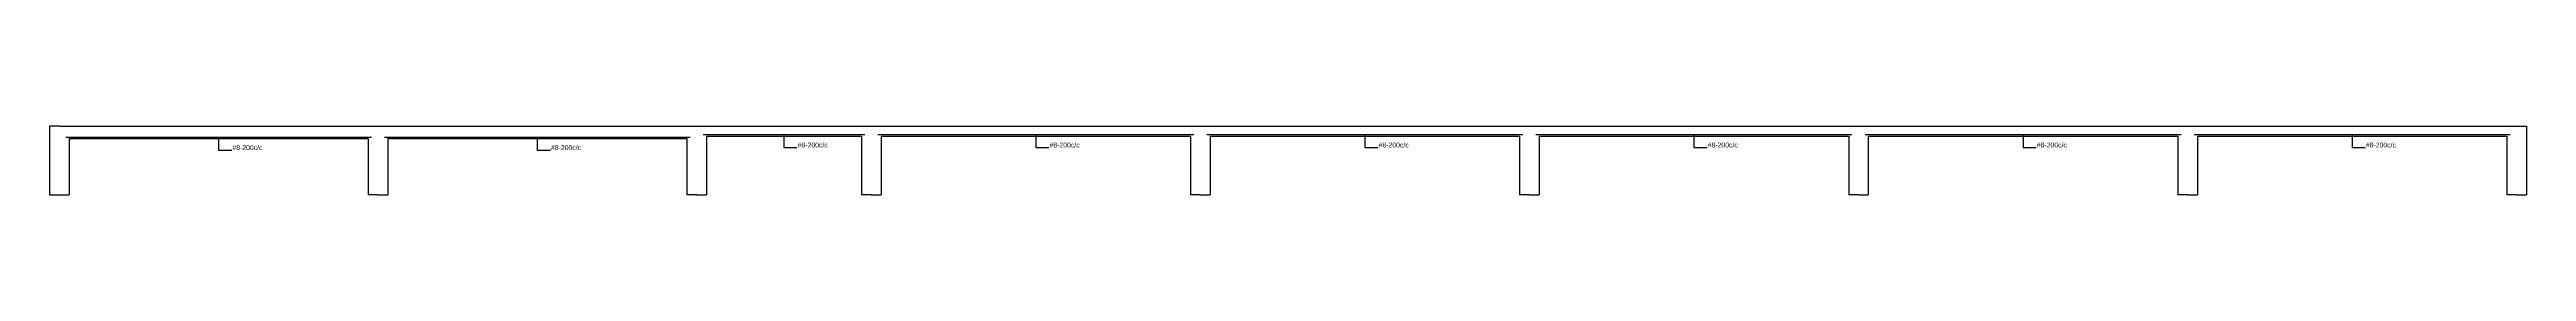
# Model space of a CAD drawing. Extents: x 0 to 119, y -5 to 121.
# Drawn here: x 70.41 to 108.27, y 118.83 to 119.88 of the extents above; entities that cross this region are included whole.
import ezdxf

# ---------------------------------------------------------------- set-up
doc = ezdxf.new("R2010")
doc.units = 0
for name, color, linetype in [('LongBars', 1, 'CONTINUOUS'), ('Longsection', 2, 'CONTINUOUS'), ('Slab_Bottom_Steel', 1, 'CONTINUOUS')]:
    doc.layers.add(name, color=color, linetype=linetype)
doc.styles.add('STRUDS_Arial', font='ARIAL.TTF', dxfattribs={"height": 0.04})

msp = doc.modelspace()

# ---------------------------------------------------------------- linework, layer by layer
at = {"layer": 'Longsection'}
for p, q in [((70.558, 119.88), (70.408, 119.88)), ((70.408, 119.88), (70.408, 118.83)), ((70.558, 119.88), (75.428, 119.88)), ((70.708, 119.69), (75.278, 119.69)), ((70.708, 119.69), (70.708, 118.83)), ((75.278, 119.69), (75.278, 118.83)), ((75.428, 119.88), (80.298, 119.88)), ((75.578, 119.69), (80.148, 119.69)), ((75.578, 119.69), (75.578, 118.83)), ((80.148, 119.69), (80.148, 118.83)), ((80.298, 119.88), (82.968, 119.88)), ((80.448, 119.73), (82.818, 119.73)), ((80.448, 119.73), (80.448, 118.83)), ((82.818, 119.73), (82.818, 118.83)), ((82.968, 119.88), (87.998, 119.88)), ((83.118, 119.73), (87.848, 119.73)), ((83.118, 119.73), (83.118, 118.83)), ((87.848, 119.73), (87.848, 118.83)), ((87.998, 119.88), (93.028, 119.88)), ((88.148, 119.73), (92.878, 119.73)), ((88.148, 119.73), (88.148, 118.83)), ((92.878, 119.73), (92.878, 118.83)), ((93.028, 119.88), (98.058, 119.88)), ((93.178, 119.73), (97.908, 119.73)), ((93.178, 119.73), (93.178, 118.83)), ((97.908, 119.73), (97.908, 118.83)), ((98.058, 119.88), (103.088, 119.88)), ((98.208, 119.73), (102.938, 119.73)), ((98.208, 119.73), (98.208, 118.83)), ((102.938, 119.73), (102.938, 118.83)), ((103.088, 119.88), (108.118, 119.88)), ((103.238, 119.73), (107.968, 119.73)), ((103.238, 119.73), (103.238, 118.83)), ((107.968, 119.73), (107.968, 118.83)), ((108.118, 119.88), (108.268, 119.88)), ((108.268, 119.88), (108.268, 118.83)), ((70.408, 118.83), (70.558, 118.83)), ((70.558, 118.83), (70.708, 118.83)), ((75.428, 118.83), (75.278, 118.83)), ((75.428, 118.83), (75.578, 118.83)), ((80.298, 118.83), (80.148, 118.83)), ((80.298, 118.83), (80.448, 118.83)), ((82.968, 118.83), (82.818, 118.83)), ((82.968, 118.83), (83.118, 118.83)), ((87.998, 118.83), (87.848, 118.83)), ((87.998, 118.83), (88.148, 118.83)), ((93.028, 118.83), (92.878, 118.83)), ((93.028, 118.83), (93.178, 118.83)), ((98.058, 118.83), (97.908, 118.83)), ((98.058, 118.83), (98.208, 118.83)), ((103.088, 118.83), (102.938, 118.83)), ((103.088, 118.83), (103.238, 118.83)), ((108.118, 118.83), (107.968, 118.83)), ((108.118, 118.83), (108.268, 118.83))]:
    msp.add_line(p, q, dxfattribs=at)
at = {"layer": 'Slab_Bottom_Steel'}
for p, q in [((70.658, 119.715), (75.328, 119.715)), ((72.993, 119.715), (72.993, 119.515)), ((75.528, 119.715), (80.198, 119.715)), ((77.863, 119.715), (77.863, 119.515)), ((80.398, 119.755), (82.868, 119.755)), ((81.633, 119.755), (81.633, 119.555)), ((83.068, 119.755), (87.898, 119.755)), ((85.483, 119.755), (85.483, 119.555)), ((88.098, 119.755), (92.928, 119.755)), ((90.513, 119.755), (90.513, 119.555)), ((93.128, 119.755), (97.958, 119.755)), ((95.543, 119.755), (95.543, 119.555)), ((98.158, 119.755), (102.988, 119.755)), ((100.573, 119.755), (100.573, 119.555)), ((103.188, 119.755), (108.018, 119.755)), ((105.603, 119.755), (105.603, 119.555)), ((72.993, 119.515), (73.193, 119.515)), ((77.863, 119.515), (78.063, 119.515)), ((81.633, 119.555), (81.833, 119.555)), ((85.483, 119.555), (85.683, 119.555)), ((90.513, 119.555), (90.713, 119.555)), ((95.543, 119.555), (95.743, 119.555)), ((100.573, 119.555), (100.773, 119.555)), ((105.603, 119.555), (105.803, 119.555))]:
    msp.add_line(p, q, dxfattribs=at)
for points in [[(72.993, 119.715), (72.983, 119.655), (72.993, 119.715), (73.003, 119.655)], [(77.863, 119.715), (77.853, 119.655), (77.863, 119.715), (77.873, 119.655)], [(81.633, 119.755), (81.623, 119.695), (81.633, 119.755), (81.643, 119.695)], [(85.483, 119.755), (85.473, 119.695), (85.483, 119.755), (85.493, 119.695)], [(90.513, 119.755), (90.503, 119.695), (90.513, 119.755), (90.523, 119.695)], [(95.543, 119.755), (95.533, 119.695), (95.543, 119.755), (95.553, 119.695)], [(100.573, 119.755), (100.563, 119.695), (100.573, 119.755), (100.583, 119.695)], [(105.603, 119.755), (105.593, 119.695), (105.603, 119.755), (105.613, 119.695)]]:
    msp.add_solid(points, dxfattribs=at)

# ---------------------------------------------------------------- texts
at = {"layer": 'LongBars', "style": 'STRUDS_Arial'}
for p in [(73.203, 119.515), (78.073, 119.515), (81.843, 119.555), (85.693, 119.555), (90.723, 119.555), (95.753, 119.555), (100.783, 119.555), (105.813, 119.555)]:
    msp.add_text('#8-200c/c', height=0.075, dxfattribs=at).set_placement(p)

doc.saveas('drawing.dxf')
